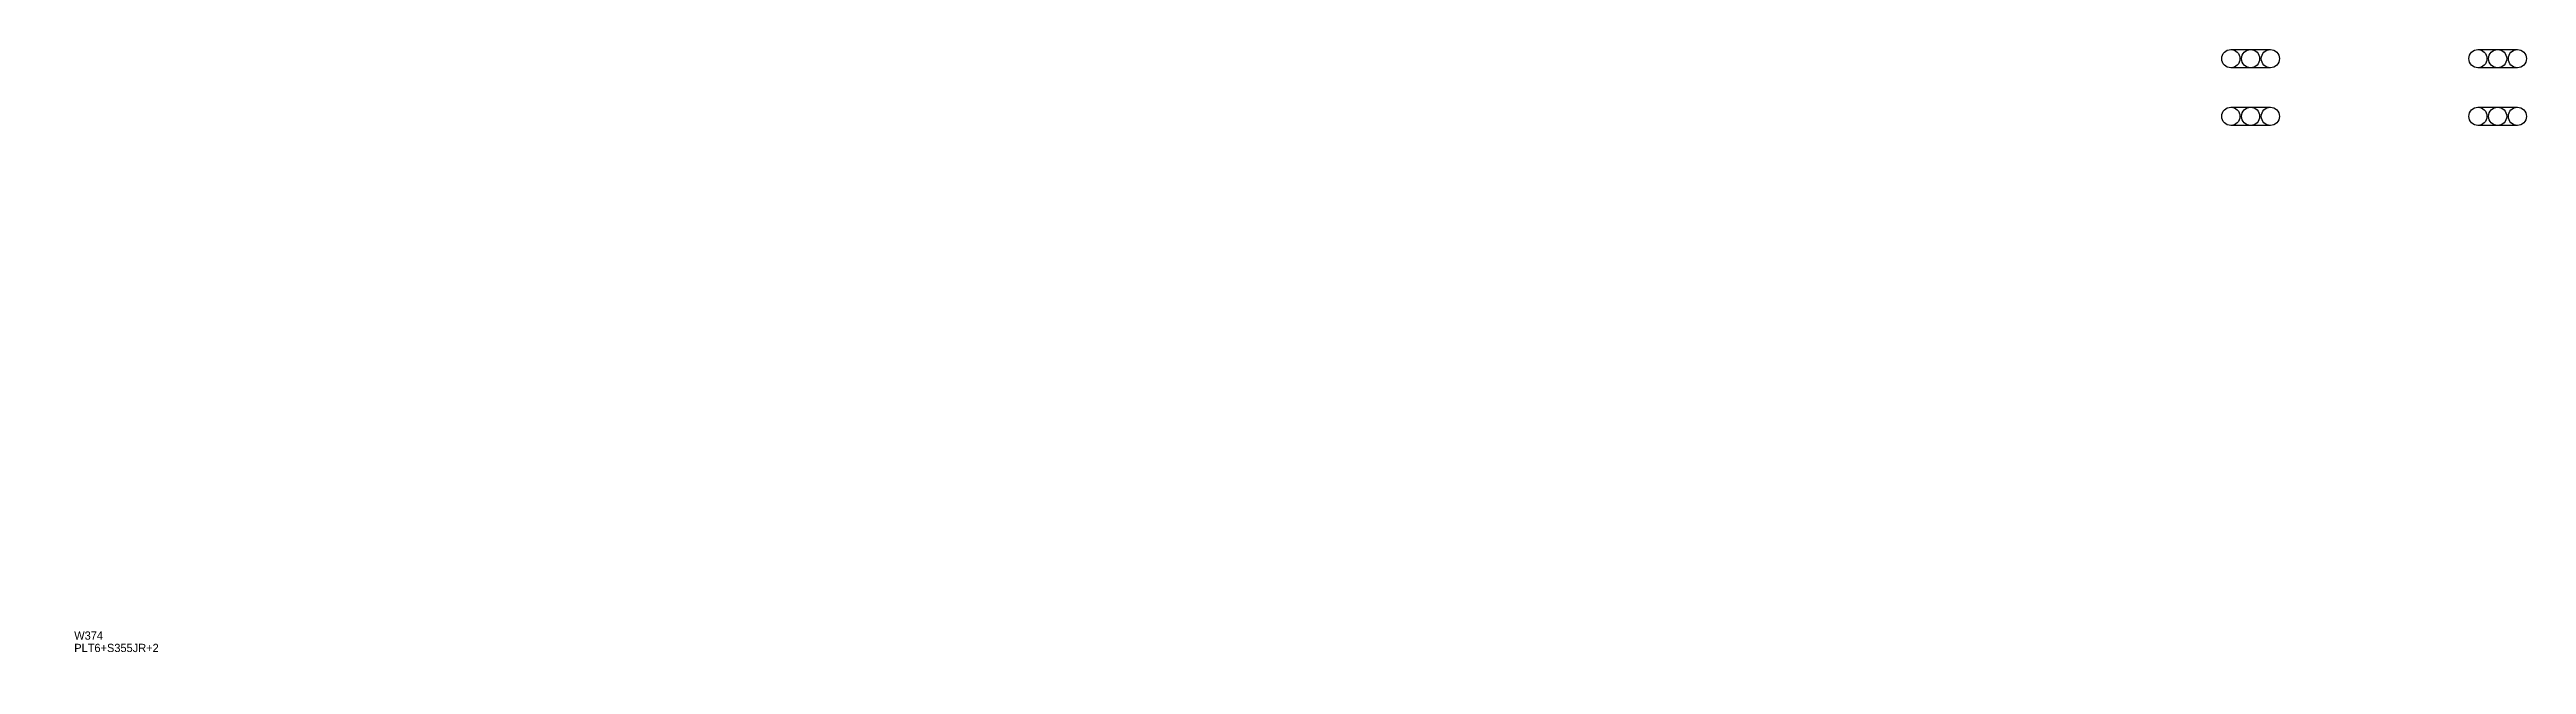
# Model space of a CAD drawing. Extents: x 0 to 5990, y 0 to 900.
# Drawn here: x 0 to 3008, y 0 to 746 of the extents above; entities that cross this region are included whole.
import ezdxf

# ---------------------------------------------------------------- set-up
doc = ezdxf.new("R2010")
doc.units = 0
for name, color, linetype in [('22', 7, 'CONTINUOUS'), ('LAYOUT', 4, 'CONTINUOUS'), ('SCRIBE', 3, 'CONTINUOUS'), ('TEXT', 7, 'CONTINUOUS')]:
    doc.layers.add(name, color=color, linetype=linetype)

msp = doc.modelspace()

# ---------------------------------------------------------------- texts
at = {"layer": 'SCRIBE', "color": 3}
msp.add_text('W374', height=10, dxfattribs=at).set_placement((30, 30))
at = {"layer": 'TEXT', "color": 7}
msp.add_text('PLT6+S355JR+2', height=10, dxfattribs=at).set_placement((30, 15))

# ---------------------------------------------------------------- linework, layer by layer
at = {"layer": '22', "color": 7, "linetype": 'CONTINUOUS'}
for centre, radius in [((2648.99, 735), 11), ((2672.99, 735), 11), ((2696.99, 735), 11), ((2948.99, 735), 11), ((2972.99, 735), 11), ((2996.99, 735), 11), ((2648.99, 665), 11), ((2672.99, 665), 11), ((2696.99, 665), 11), ((2948.99, 665), 11), ((2972.99, 665), 11), ((2996.99, 665), 11), ((0, 0), 0), ((0, 0), 0), ((0, 0), 0), ((0, 0), 0)]:
    msp.add_circle(centre, radius, dxfattribs=at)
at = {"layer": 'LAYOUT', "color": 4, "linetype": 'CONTINUOUS'}
for points in [[(2648.99, 724, -1), (2648.99, 746), (2696.99, 746, -1), (2696.99, 724)], [(2948.99, 724, -1), (2948.99, 746), (2996.99, 746, -1), (2996.99, 724)], [(2648.99, 654, -1), (2648.99, 676), (2696.99, 676, -1), (2696.99, 654)], [(2948.99, 654, -1), (2948.99, 676), (2996.99, 676, -1), (2996.99, 654)]]:
    msp.add_lwpolyline(points, format="xyb", close=True, dxfattribs=at)

msp.set_redraw_order([(e.dxf.handle, doc.entitydb.next_handle()) for e in msp.query("TEXT MTEXT ATTDEF DIMENSION ARC_DIMENSION")])  # texts and dimensions are drawn at this point

doc.saveas('drawing.dxf')
